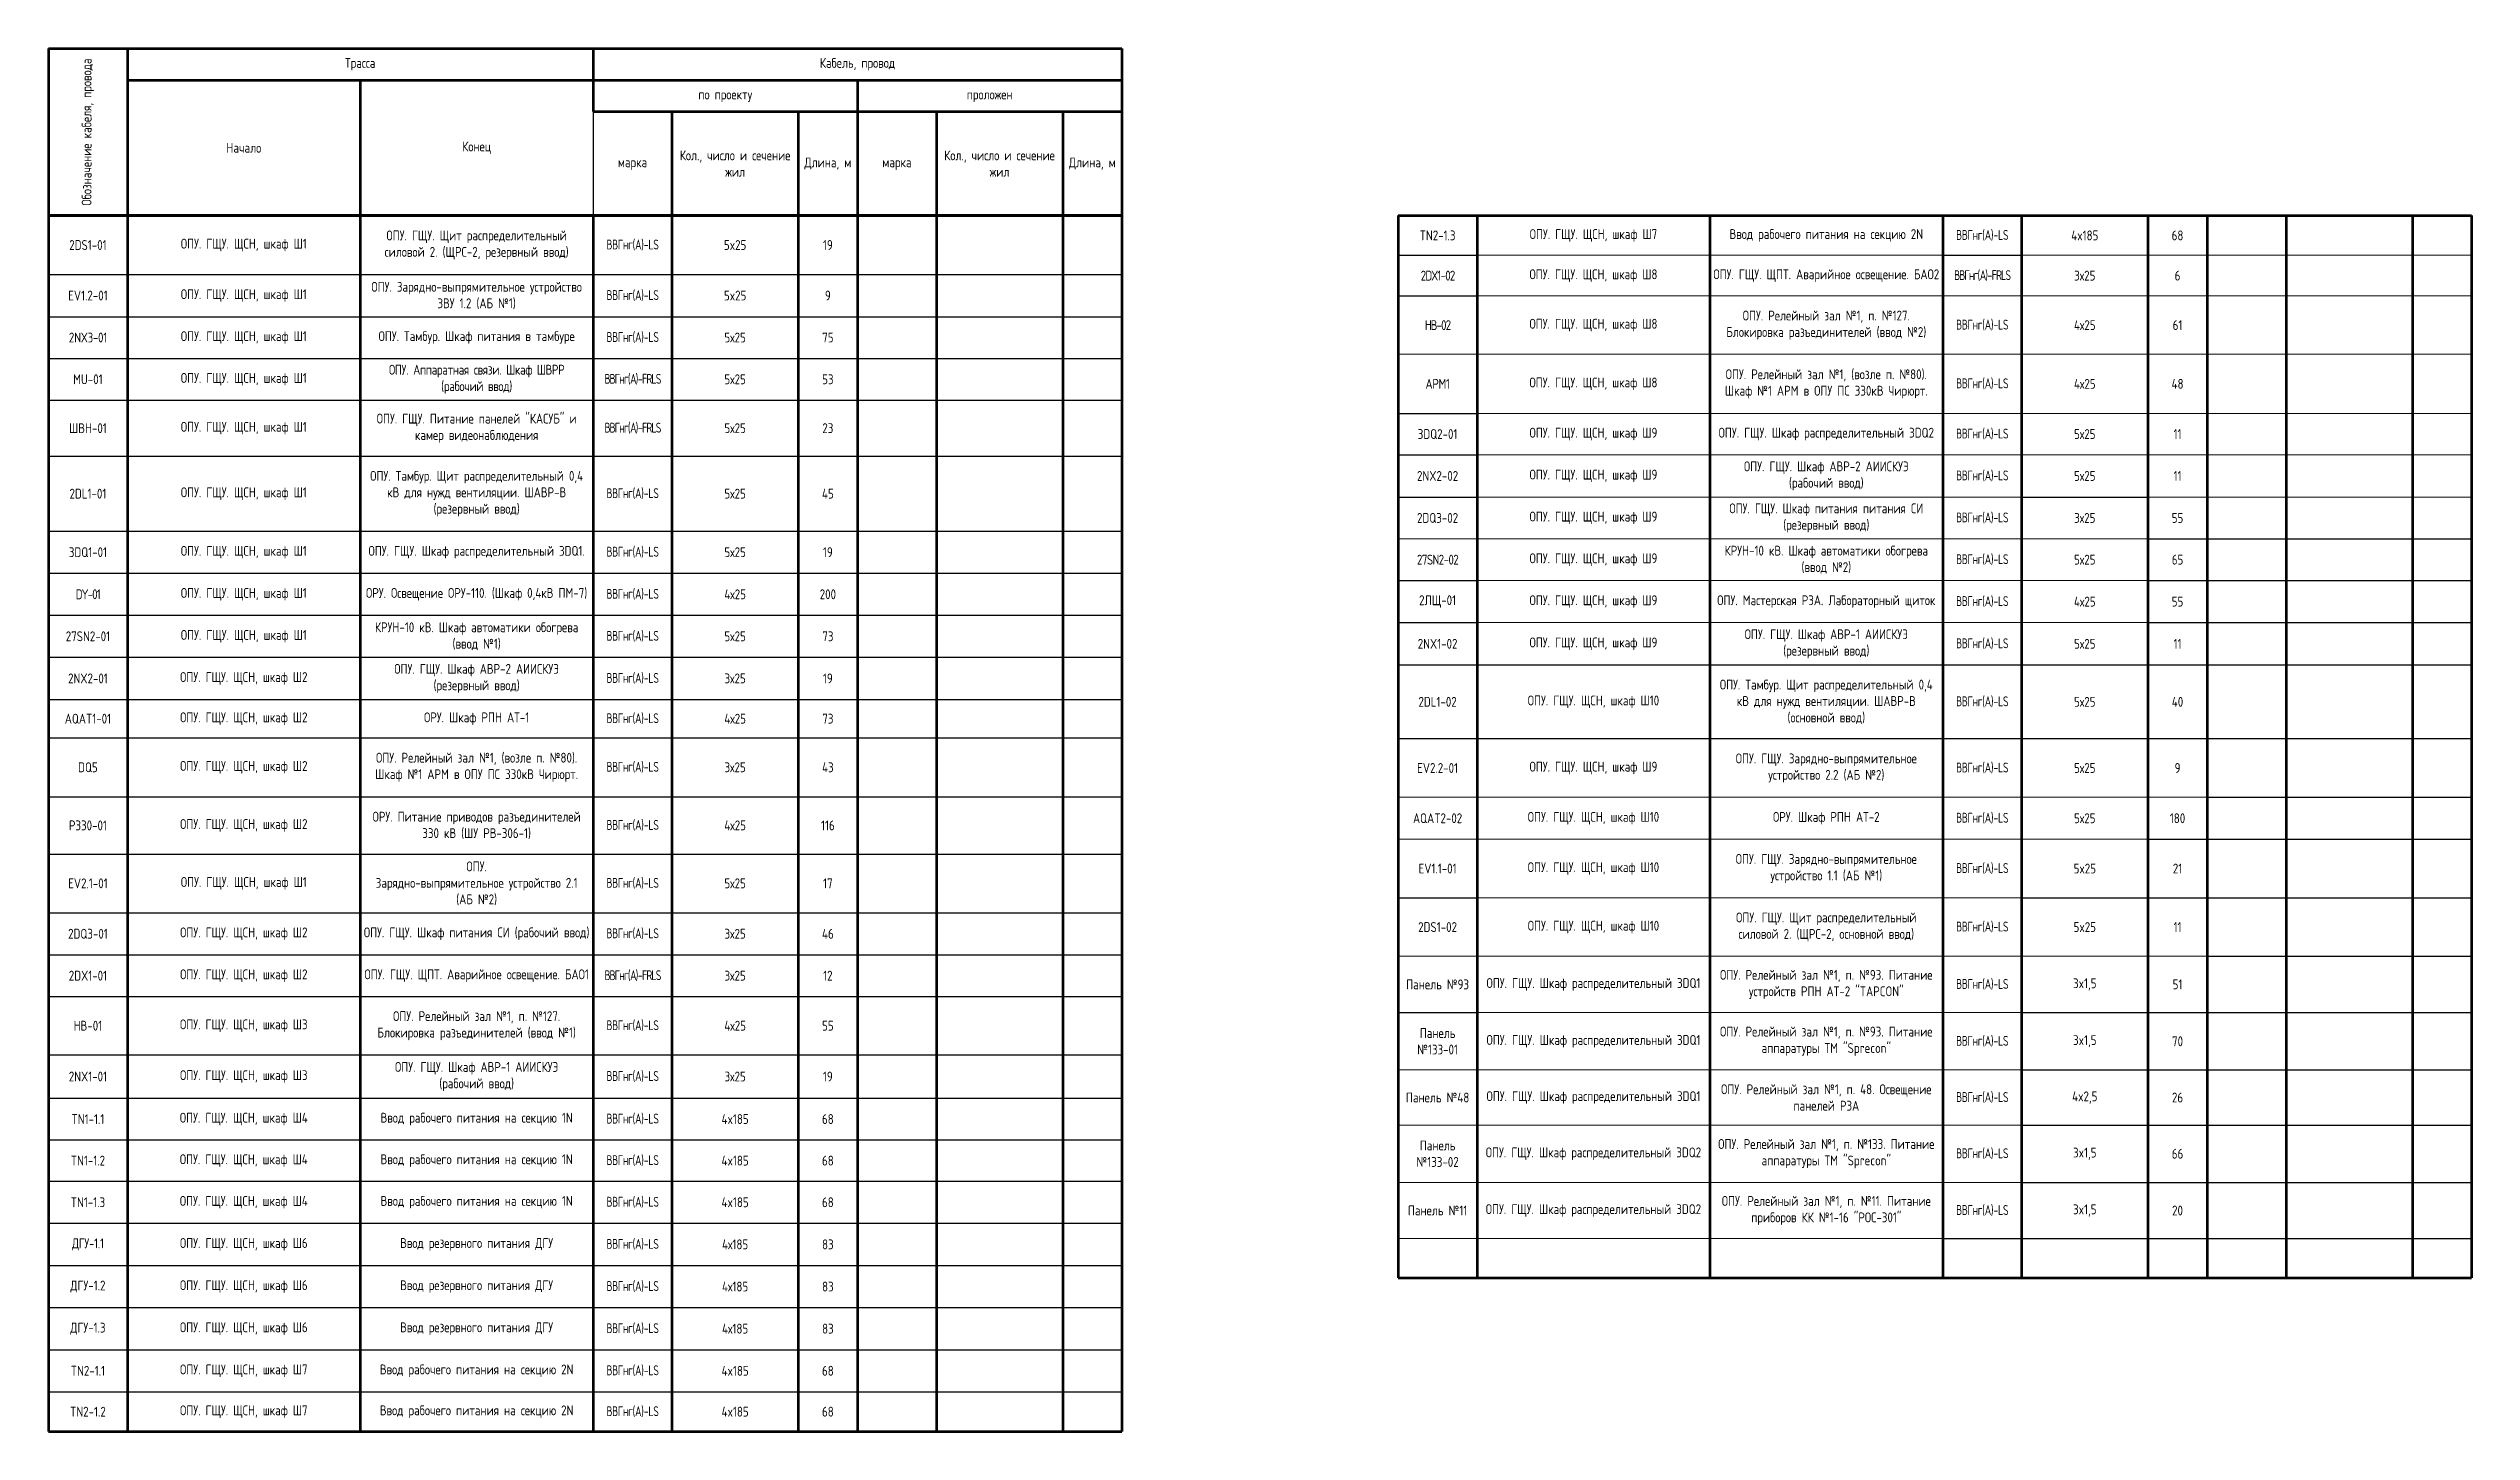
# Model space of a CAD drawing. Header units: millimetres. Extents: x 1681 to 4624, y 1418 to 1792.
# Drawn here: x 4010 to 4624, y 1418 to 1768 of the extents above; entities that cross this region are included whole.
import ezdxf

# ---------------------------------------------------------------- set-up
doc = ezdxf.new("R2010")
doc.units = ezdxf.units.MM
doc.styles.add('ГОСТ 2.304', font='CS_Gost2304.shx')

msp = doc.modelspace()

# ---------------------------------------------------------------- texts
at = {"ltscale": 100, "insert": (4020.23, 1746.89), "char_height": 2.5, "width": 42.3033, "attachment_point": 5, "rotation": 90, "style": 'ГОСТ 2.304'}
msp.add_mtext('Обозначение кабеля, провода', dxfattribs=at)
at = {"ltscale": 100, "char_height": 2.5, "attachment_point": 5, "style": 'ГОСТ 2.304'}
for s, insert, width in [('Трасса', (4089.23, 1764.06), 117.97), ('Кабель, провод', (4215.23, 1764.06), 133.97), ('по проекту', (4181.73, 1756.06), 66.97), ('проложен', (4248.73, 1756.06), 66.97), ('Начало', (4059.73, 1742.89), 58.97), ('Конец', (4118.73, 1742.89), 58.97), ('марка', (4158.23, 1738.89), 19.97), ('Кол., число и сечение жил', (4184.23, 1738.89), 31.97), ('Длина, м', (4207.73, 1738.89), 14.97), ('марка', (4225.23, 1738.89), 19.97), ('Кол., число и сечение жил', (4251.23, 1738.89), 31.97), ('Длина, м', (4274.73, 1738.89), 14.97), ('2DS1-01', (4020.23, 1718.27), 17), ('ОПУ. ГЩУ. ЩСН, шкаф Ш1', (4059.73, 1718.27), 56), ('ОПУ. ГЩУ. Щит распределительный силовой 2. (ЩРС-2, резервный ввод)', (4118.73, 1718.27), 56), ('\\W0.9;\\T0.95;ВВГнг(A)-LS', (4158.23, 1718.27), 17), ('5x25', (4184.23, 1718.27), 29), ('19', (4207.73, 1718.27), 12), ('TN2-1.3', (4362.23, 1720.7), 17), ('ОПУ. ГЩУ. ЩСН, шкаф Ш7', (4401.73, 1720.7), 56), ('Ввод рабочего питания на секцию 2N', (4460.73, 1720.7), 56), ('\\W0.9;\\T0.95;ВВГнг(A)-LS', (4500.23, 1720.7), 17), ('4x185', (4526.23, 1720.7), 29), ('68', (4549.73, 1720.7), 12), ('ОПУ. ГЩУ. ЩСН, шкаф Ш1', (4059.73, 1705.47), 56), ('ОПУ. Зарядно-выпрямительное устройство ЗВУ 1.2 (АБ №1)', (4118.73, 1705.47), 56), ('\\W0.9;\\T0.95;ВВГнг(A)-LS', (4158.23, 1705.47), 17), ('\\T0.8;2DX1-02', (4362.23, 1710.52), 17), ('ОПУ. ГЩУ. ЩСН, шкаф Ш8', (4401.73, 1710.52), 56), ('ОПУ. ГЩУ. ЩПТ. Аварийное освещение. БАО2', (4460.73, 1710.52), 56), ('\\W0.9;\\T0.75;ВВГнг(А)-FRLS', (4500.23, 1710.52), 17), ('3х25', (4526.23, 1710.52), 29), ('6', (4549.73, 1710.52), 12), ('EV1.2-01', (4020.23, 1705.47), 17), ('5x25', (4184.23, 1705.47), 29), ('9', (4207.73, 1705.47), 12), ('ОПУ. Релейный зал №1, п. №127. Блокировка разъединителей (ввод №2)', (4460.73, 1697.98), 56), ('2{\\T0.95;NX3-01}', (4020.23, 1694.84), 17), ('ОПУ. ГЩУ. ЩСН, шкаф Ш1', (4059.73, 1694.84), 56), ('ОПУ. Тамбур. Шкаф питания в тамбуре\\P', (4118.73, 1694.84), 56), ('\\W0.9;\\T0.95;ВВГнг(A)-LS', (4158.23, 1694.84), 17), ('5х25', (4184.23, 1694.84), 29), ('75', (4207.73, 1694.84), 12), ('\\T0.8;HB-02', (4362.23, 1697.98), 17), ('ОПУ. ГЩУ. ЩСН, шкаф Ш8', (4401.73, 1697.98), 56), ('\\W0.9;\\T0.95;ВВГнг(A)-LS', (4500.23, 1697.98), 17), ('4х25', (4526.23, 1697.98), 29), ('61', (4549.73, 1697.98), 12), ('MU-01', (4020.23, 1684.26), 17), ('ОПУ. ГЩУ. ЩСН, шкаф Ш1', (4059.73, 1684.26), 56), ('\\T0.95;ОПУ. Аппаратная связи. Шкаф ШВРР (рабочий ввод)', (4118.73, 1684.26), 56), ('\\W0.9;\\T0.75;ВВГнг(А)-FRLS', (4158.23, 1684.26), 17), ('5х25', (4184.23, 1684.26), 29), ('53', (4207.73, 1684.26), 12), ('\\T0.95;АРМ1\\P', (4362.23, 1683.11), 17), ('ОПУ. ГЩУ. ЩСН, шкаф Ш8', (4401.73, 1683.11), 56), ('ОПУ. Релейный зал №1, (возле п. №80). Шкаф №1 АРМ в ОПУ ПС 330кВ Чирюрт.', (4460.73, 1683.11), 56), ('\\W0.9;\\T0.95;ВВГнг(A)-LS', (4500.23, 1683.11), 17), ('4х25', (4526.23, 1683.11), 29), ('48', (4549.73, 1683.11), 12), ('ШВН-01\\P', (4020.23, 1671.88), 17), ('ОПУ. ГЩУ. ЩСН, шкаф Ш1', (4059.73, 1671.88), 56), ('ОПУ. ГЩУ. Питание панелей "КАСУБ" и камер видеонаблюдения ', (4118.73, 1671.88), 56), ('\\W0.9;\\T0.75;ВВГнг(А)-FRLS', (4158.23, 1671.88), 17), ('5х25', (4184.23, 1671.88), 29), ('23', (4207.73, 1671.88), 12), ('3DQ2-01', (4362.23, 1670.39), 17), ('ОПУ. ГЩУ. ЩСН, шкаф Ш9', (4401.73, 1670.39), 56), ('ОПУ. ГЩУ. Шкаф распределительный 3DQ2', (4460.73, 1670.39), 56), ('\\W0.9;\\T0.95;ВВГнг(A)-LS', (4500.23, 1670.39), 17), ('5х25', (4526.23, 1670.39), 29), ('11', (4549.73, 1670.39), 12), ('ОПУ. Тамбур. Щит распределительный 0,4 кВ для нужд вентиляции. ШАВР-В ^J(резервный ввод)', (4118.73, 1655.29), 56), ('2NX2-02', (4362.23, 1659.78), 17), ('ОПУ. ГЩУ. ЩСН, шкаф Ш9', (4401.73, 1659.78), 56), ('ОПУ. ГЩУ. Шкаф АВР-2 АИИСКУЭ \\P(рабочий ввод)', (4460.73, 1659.78), 56), ('\\W0.9;\\T0.95;ВВГнг(A)-LS', (4500.23, 1659.78), 17), ('5х25', (4526.23, 1659.78), 29), ('11', (4549.73, 1659.78), 12), ('2DL1-01', (4020.23, 1655.29), 17), ('ОПУ. ГЩУ. ЩСН, шкаф Ш1', (4059.73, 1655.29), 56), ('\\W0.9;\\T0.95;ВВГнг(A)-LS', (4158.23, 1655.29), 17), ('5х25', (4184.23, 1655.29), 29), ('45', (4207.73, 1655.29), 12), ('ОПУ. ГЩУ. Шкаф питания питания СИ (резервный ввод)', (4460.73, 1649.14), 56), ('2DQ3-02', (4362.23, 1649.14), 17), ('ОПУ. ГЩУ. ЩСН, шкаф Ш9', (4401.73, 1649.14), 56), ('\\W0.9;\\T0.95;ВВГнг(A)-LS', (4500.23, 1649.14), 17), ('3х25', (4526.23, 1649.14), 29), ('55', (4549.73, 1649.14), 12), ('3DQ1-01', (4020.23, 1640.46), 17), ('ОПУ. ГЩУ. ЩСН, шкаф Ш1', (4059.73, 1640.46), 56), ('ОПУ. ГЩУ. Шкаф распределительный 3DQ1.', (4118.73, 1640.46), 56), ('\\W0.9;\\T0.95;ВВГнг(A)-LS', (4158.23, 1640.46), 17), ('5х25', (4184.23, 1640.46), 29), ('19', (4207.73, 1640.46), 12), ('\\T0.9;27SN2-02', (4362.23, 1638.57), 17), ('ОПУ. ГЩУ. ЩСН, шкаф Ш9', (4401.73, 1638.57), 56), ('КРУН-10 кВ. Шкаф автоматики обогрева (ввод №2)', (4460.73, 1638.57), 56), ('\\W0.9;\\T0.95;ВВГнг(A)-LS', (4500.23, 1638.57), 17), ('5х25', (4526.23, 1638.57), 29), ('65', (4549.73, 1638.57), 12), ('\\T0.85;DY-01', (4020.23, 1629.8), 17), ('ОПУ. ГЩУ. ЩСН, шкаф Ш1', (4059.73, 1629.8), 56), ('ОРУ. Освещение ОРУ-110. (Шкаф 0,4кВ ПМ-7)', (4118.73, 1629.8), 56), ('\\W0.9;\\T0.95;ВВГнг(A)-LS', (4158.23, 1629.8), 17), ('4х25', (4184.23, 1629.8), 29), ('200', (4207.73, 1629.8), 12), ('2ЛЩ-01', (4362.23, 1627.95), 17), ('ОПУ. ГЩУ. ЩСН, шкаф Ш9', (4401.73, 1627.95), 56), ('ОПУ. Мастерская РЗА. Лабораторный щиток', (4460.73, 1627.95), 56), ('\\W0.9;\\T0.95;ВВГнг(A)-LS', (4500.23, 1627.95), 17), ('4х25', (4526.23, 1627.95), 29), ('55', (4549.73, 1627.95), 12), ('КРУН-10 кВ. Шкаф автоматики обогрева (ввод №1)', (4118.73, 1619.16), 56), ('27SN2-01', (4020.23, 1619.16), 17), ('ОПУ. ГЩУ. ЩСН, шкаф Ш1', (4059.73, 1619.16), 56), ('\\W0.9;\\T0.95;ВВГнг(A)-LS', (4158.23, 1619.16), 17), ('5х25', (4184.23, 1619.16), 29), ('73', (4207.73, 1619.16), 12), ('2NX1-02', (4362.23, 1617.26), 17), ('ОПУ. ГЩУ. ЩСН, шкаф Ш9', (4401.73, 1617.26), 56), ('ОПУ. ГЩУ. Шкаф АВР-1 АИИСКУЭ \\P(резервный ввод)', (4460.73, 1617.26), 56), ('\\W0.9;\\T0.95;ВВГнг(A)-LS', (4500.23, 1617.26), 17), ('5х25', (4526.23, 1617.26), 29), ('11', (4549.73, 1617.26), 12), ('2NX2-01', (4020.23, 1608.49), 17), ('ОПУ. ГЩУ. ЩСН, шкаф Ш2', (4059.73, 1608.49), 56), ('ОПУ. ГЩУ. Шкаф АВР-2 АИИСКУЭ (резервный ввод)', (4118.73, 1608.49), 56), ('\\W0.9;\\T0.95;ВВГнг(A)-LS', (4158.23, 1608.49), 17), ('3х25', (4184.23, 1608.49), 29), ('19', (4207.73, 1608.49), 12), ('2DL1-02', (4362.23, 1602.56), 17), ('ОПУ. ГЩУ. ЩСН, шкаф Ш10', (4401.73, 1602.56), 56), ('ОПУ. Тамбур. Щит распределительный 0,4 кВ для нужд вентиляции. ШАВР-В ^J(основной ввод)', (4460.73, 1602.56), 56), ('\\W0.9;\\T0.95;ВВГнг(A)-LS', (4500.23, 1602.56), 17), ('5х25', (4526.23, 1602.56), 29), ('40', (4549.73, 1602.56), 12), ('AQAT1-01', (4020.23, 1598.29), 17), ('ОПУ. ГЩУ. ЩСН, шкаф Ш2', (4059.73, 1598.29), 56), ('ОРУ. Шкаф РПН АТ-1', (4118.73, 1598.29), 56), ('\\W0.9;\\T0.95;ВВГнг(A)-LS', (4158.23, 1598.29), 17), ('4х25', (4184.23, 1598.29), 29), ('73', (4207.73, 1598.29), 12), ('DQ5', (4020.23, 1585.98), 17), ('ОПУ. ГЩУ. ЩСН, шкаф Ш2', (4059.73, 1585.98), 56), ('ОПУ. Релейный зал №1, (возле п. №80). Шкаф №1 АРМ в ОПУ ПС 330кВ Чирюрт.', (4118.73, 1585.98), 56), ('\\W0.9;\\T0.95;ВВГнг(A)-LS', (4158.23, 1585.98), 17), ('3х25', (4184.23, 1585.98), 29), ('43', (4207.73, 1585.98), 12), ('EV2.2-01', (4362.23, 1585.8), 17), ('ОПУ. ГЩУ. ЩСН, шкаф Ш9', (4401.73, 1585.8), 56), ('ОПУ. ГЩУ. Зарядно-выпрямительное устройство 2.2 (АБ №2)', (4460.73, 1585.8), 56), ('\\W0.9;\\T0.95;ВВГнг(A)-LS', (4500.23, 1585.8), 17), ('5х25', (4526.23, 1585.8), 29), ('9', (4549.73, 1585.8), 12), ('Р330-01', (4020.23, 1571.26), 17), ('ОПУ. ГЩУ. ЩСН, шкаф Ш2', (4059.73, 1571.26), 56), ('ОРУ. Питание приводов разъединителей\\P330 кВ (ШУ РВ-306-1)', (4118.73, 1571.26), 56), ('\\W0.9;\\T0.95;ВВГнг(A)-LS', (4158.23, 1571.26), 17), ('4х25', (4184.23, 1571.26), 29), ('116', (4207.73, 1571.26), 12), ('AQAT2-02', (4362.23, 1573.07), 17), ('ОПУ. ГЩУ. ЩСН, шкаф Ш10', (4401.73, 1573.07), 56), ('ОРУ. Шкаф РПН АТ-2 ', (4460.73, 1573.07), 56), ('\\W0.9;\\T0.95;ВВГнг(A)-LS', (4500.23, 1573.07), 17), ('5х25', (4526.23, 1573.07), 29), ('180', (4549.73, 1573.07), 12), ('ОПУ.\\PЗарядно-выпрямительное устройство 2.1 (АБ №2)', (4118.73, 1556.58), 56), ('EV1.1-01', (4362.23, 1560.33), 17), ('ОПУ. ГЩУ. ЩСН, шкаф Ш10', (4401.73, 1560.33), 56), ('ОПУ. ГЩУ. Зарядно-выпрямительное устройство 1.1 (АБ №1)', (4460.73, 1560.33), 56), ('\\W0.9;\\T0.95;ВВГнг(A)-LS', (4500.23, 1560.33), 17), ('5x25', (4526.23, 1560.33), 29), ('21', (4549.73, 1560.33), 12), ('EV2.1-01', (4020.23, 1556.58), 17), ('ОПУ. ГЩУ. ЩСН, шкаф Ш1', (4059.73, 1556.58), 56), ('\\W0.9;\\T0.95;ВВГнг(A)-LS', (4158.23, 1556.58), 17), ('5х25', (4184.23, 1556.58), 29), ('17', (4207.73, 1556.58), 12), ('ОПУ. ГЩУ. Щит распределительный силовой 2. (ЩРС-2, основной ввод)', (4460.73, 1545.51), 56), ('2DQ3-01', (4020.23, 1543.81), 17), ('ОПУ. ГЩУ. ЩСН, шкаф Ш2', (4059.73, 1543.81), 56), ('ОПУ. ГЩУ. Шкаф питания СИ (рабочий ввод)', (4118.73, 1543.81), 56), ('\\W0.9;\\T0.95;ВВГнг(A)-LS', (4158.23, 1543.81), 17), ('3х25', (4184.23, 1543.81), 29), ('46', (4207.73, 1543.81), 12), ('2DS1-02', (4362.23, 1545.51), 17), ('ОПУ. ГЩУ. ЩСН, шкаф Ш10', (4401.73, 1545.51), 56), ('\\W0.9;\\T0.95;ВВГнг(A)-LS', (4500.23, 1545.51), 17), ('5x25', (4526.23, 1545.51), 29), ('11', (4549.73, 1545.51), 12), ('2DX1-01', (4020.23, 1533.19), 17), ('ОПУ. ГЩУ. ЩСН, шкаф Ш2', (4059.73, 1533.19), 56), ('ОПУ. ГЩУ. ЩПТ. Аварийное освещение. БАО1', (4118.73, 1533.19), 56), ('\\W0.9;\\T0.75;ВВГнг(А)-FRLS', (4158.23, 1533.19), 17), ('3х25', (4184.23, 1533.19), 29), ('12', (4207.73, 1533.19), 12), ('Панель №93', (4362.23, 1530.98), 17), ('ОПУ. ГЩУ. Шкаф распределительный 3DQ1', (4401.73, 1530.98), 56), ('ОПУ. Релейный зал №1, п. №93{\\C256;. Питание устройств РПН АТ-2 "TAPCON" }', (4460.73, 1530.98), 56), ('\\W0.9;\\T0.95;ВВГнг(A)-LS', (4500.23, 1530.98), 17), ('3x1,5', (4526.23, 1530.98), 29), ('51', (4549.73, 1530.98), 12), ('ОПУ. Релейный зал №1, п. №127. Блокировка разъединителей (ввод №1)', (4118.73, 1520.52), 56), ('HB-01', (4020.23, 1520.52), 17), ('ОПУ. ГЩУ. ЩСН, шкаф Ш3', (4059.73, 1520.52), 56), ('\\W0.9;\\T0.95;ВВГнг(A)-LS', (4158.23, 1520.52), 17), ('4х25', (4184.23, 1520.52), 29), ('55', (4207.73, 1520.52), 12), ('Панель №133-01', (4362.23, 1516.57), 17), ('ОПУ. ГЩУ. Шкаф распределительный 3DQ1', (4401.73, 1516.57), 56), ('ОПУ. Релейный зал №1, п. №93{\\C256;. Питание аппаратуры ТМ "Sprecon" }', (4460.73, 1516.57), 56), ('\\W0.9;\\T0.95;ВВГнг(A)-LS', (4500.23, 1516.57), 17), ('3x1,5', (4526.23, 1516.57), 29), ('70', (4549.73, 1516.57), 12), ('ОПУ. ГЩУ. Шкаф АВР-1 АИИСКУЭ \\P(рабочий ввод)', (4118.73, 1507.65), 56), ('2NX1-01', (4020.23, 1507.65), 17), ('ОПУ. ГЩУ. ЩСН, шкаф Ш3', (4059.73, 1507.65), 56), ('\\W0.9;\\T0.95;ВВГнг(A)-LS', (4158.23, 1507.65), 17), ('3х25', (4184.23, 1507.65), 29), ('19', (4207.73, 1507.65), 12), ('ОПУ. Релейный зал №1, п. 48. Освещение панелей РЗА', (4460.73, 1502.33), 56), ('ОПУ. ГЩУ. ЩСН, шкаф Ш4', (4059.73, 1496.87), 56), ('Ввод рабочего питания на секцию 1N', (4118.73, 1496.87), 56), ('\\W0.9;\\T0.95;ВВГнг(A)-LS', (4158.23, 1496.87), 17), ('Панель №48', (4362.23, 1502.33), 17), ('ОПУ. ГЩУ. Шкаф распределительный 3DQ1', (4401.73, 1502.33), 56), ('\\W0.9;\\T0.95;ВВГнг(A)-LS', (4500.23, 1502.33), 17), ('4x2,5', (4526.23, 1502.33), 29), ('26', (4549.73, 1502.33), 12), ('TN1-1.1', (4020.23, 1496.87), 17), ('4x185', (4184.23, 1496.87), 29), ('68', (4207.73, 1496.87), 12), ('TN1-1.2', (4020.23, 1486.35), 17), ('ОПУ. ГЩУ. ЩСН, шкаф Ш4', (4059.73, 1486.35), 56), ('Ввод рабочего питания на секцию 1N', (4118.73, 1486.35), 56), ('\\W0.9;\\T0.95;ВВГнг(A)-LS', (4158.23, 1486.35), 17), ('4x185', (4184.23, 1486.35), 29), ('68', (4207.73, 1486.35), 12), ('Панель №133-02', (4362.23, 1488.09), 17), ('ОПУ. ГЩУ. Шкаф распределительный 3DQ2', (4401.73, 1488.09), 56), ('ОПУ. Релейный зал №1, п. №133{\\C256;. Питание аппаратуры ТМ "Sprecon" }', (4460.73, 1488.09), 56), ('\\W0.9;\\T0.95;ВВГнг(A)-LS', (4500.23, 1488.09), 17), ('3x1,5', (4526.23, 1488.09), 29), ('66', (4549.73, 1488.09), 12), ('TN1-1.3', (4020.23, 1475.8), 17), ('ОПУ. ГЩУ. ЩСН, шкаф Ш4', (4059.73, 1475.8), 56), ('Ввод рабочего питания на секцию 1N', (4118.73, 1475.8), 56), ('\\W0.9;\\T0.95;ВВГнг(A)-LS', (4158.23, 1475.8), 17), ('4x185', (4184.23, 1475.8), 29), ('68', (4207.73, 1475.8), 12), ('Панель №11', (4362.23, 1473.71), 17), ('ОПУ. ГЩУ. Шкаф распределительный 3DQ2', (4401.73, 1473.71), 56), ('ОПУ. Релейный зал №1, п. №11{\\C256;. Питание приборов КК №1-16 "РОС-301"\\P}', (4460.73, 1473.71), 56), ('\\W0.9;\\T0.95;ВВГнг(A)-LS', (4500.23, 1473.71), 17), ('3x1,5', (4526.23, 1473.71), 29), ('20', (4549.73, 1473.71), 12), ('\\T0.95;ДГУ-1.1', (4020.23, 1465.13), 17), ('ОПУ. ГЩУ. ЩСН, шкаф Ш6', (4059.73, 1465.13), 56), ('Ввод резервного питания ДГУ', (4118.73, 1465.13), 56), ('\\W0.9;\\T0.95;ВВГнг(A)-LS', (4158.23, 1465.13), 17), ('4х185', (4184.23, 1465.13), 29), ('83', (4207.73, 1465.13), 12), ('ДГУ-1.2', (4020.23, 1454.45), 17), ('ОПУ. ГЩУ. ЩСН, шкаф Ш6', (4059.73, 1454.45), 56), ('Ввод резервного питания ДГУ', (4118.73, 1454.45), 56), ('\\W0.9;\\T0.95;ВВГнг(A)-LS', (4158.23, 1454.45), 17), ('4х185', (4184.23, 1454.45), 29), ('83', (4207.73, 1454.45), 12), ('ДГУ-1.3', (4020.23, 1443.78), 17), ('ОПУ. ГЩУ. ЩСН, шкаф Ш6', (4059.73, 1443.78), 56), ('Ввод резервного питания ДГУ', (4118.73, 1443.78), 56), ('\\W0.9;\\T0.95;ВВГнг(A)-LS', (4158.23, 1443.78), 17), ('4х185', (4184.23, 1443.78), 29), ('83', (4207.73, 1443.78), 12), ('TN2-1.1', (4020.23, 1433.11), 17), ('ОПУ. ГЩУ. ЩСН, шкаф Ш7', (4059.73, 1433.11), 56), ('Ввод рабочего питания на секцию 2N', (4118.73, 1433.11), 56), ('\\W0.9;\\T0.95;ВВГнг(A)-LS', (4158.23, 1433.11), 17), ('4x185', (4184.23, 1433.11), 29), ('68', (4207.73, 1433.11), 12), ('TN2-1.2', (4020.23, 1422.75), 17), ('ОПУ. ГЩУ. ЩСН, шкаф Ш7', (4059.73, 1422.75), 56), ('Ввод рабочего питания на секцию 2N', (4118.73, 1422.75), 56), ('\\W0.9;\\T0.95;ВВГнг(A)-LS', (4158.23, 1422.75), 17), ('4x185', (4184.23, 1422.75), 29), ('68', (4207.73, 1422.75), 12)]:
    msp.add_mtext(s, dxfattribs=dict(at, insert=insert, width=width))

# ---------------------------------------------------------------- linework, layer by layer
at = {"lineweight": 60, "ltscale": 100}
for p, q in [((4010.23, 1768.06), (4010.23, 1725.72)), ((4030.23, 1768.06), (4030.23, 1725.72)), ((4148.23, 1768.06), (4148.23, 1752.06)), ((4282.23, 1768.06), (4282.23, 1725.72)), ((4030.23, 1760.06), (4282.23, 1760.06)), ((4089.23, 1760.06), (4089.23, 1725.72)), ((4215.23, 1760.06), (4215.23, 1725.72)), ((4148.23, 1752.06), (4282.23, 1752.06)), ((4168.23, 1752.06), (4168.23, 1725.72)), ((4200.23, 1752.06), (4200.23, 1725.72)), ((4235.23, 1752.06), (4235.23, 1725.72)), ((4267.23, 1752.06), (4267.23, 1725.72)), ((4010.23, 1725.72), (4010.23, 1417.72)), ((4010.23, 1725.72), (4282.23, 1725.72)), ((4282.23, 1725.72), (4010.23, 1725.72)), ((4030.23, 1725.72), (4030.23, 1417.72)), ((4089.23, 1725.72), (4089.23, 1417.72)), ((4148.23, 1725.72), (4148.23, 1417.72)), ((4168.23, 1725.72), (4168.23, 1417.72)), ((4200.23, 1725.72), (4200.23, 1417.72)), ((4215.23, 1725.72), (4215.23, 1417.72)), ((4235.23, 1725.72), (4235.23, 1417.72)), ((4267.23, 1725.72), (4267.23, 1417.72)), ((4282.23, 1725.72), (4282.23, 1417.72)), ((4352.23, 1725.72), (4624.23, 1725.72)), ((4352.23, 1725.72), (4352.23, 1456.63)), ((4372.23, 1725.72), (4372.23, 1456.63)), ((4431.23, 1725.72), (4431.23, 1456.63)), ((4490.23, 1725.72), (4490.23, 1456.63)), ((4510.23, 1725.72), (4510.23, 1456.63)), ((4542.23, 1725.72), (4542.23, 1456.63)), ((4557.23, 1725.72), (4557.23, 1456.63)), ((4577.23, 1725.72), (4577.23, 1456.63)), ((4609.23, 1725.72), (4609.23, 1456.63)), ((4624.23, 1725.72), (4624.23, 1456.63)), ((4352.23, 1456.63), (4624.23, 1456.63)), ((4010.23, 1417.72), (4282.23, 1417.72))]:
    msp.add_line(p, q, dxfattribs=at)
at = {"ltscale": 100}
for p, q in [((4148.23, 1752.06), (4148.23, 1725.72)), ((4352.23, 1715.67), (4372.23, 1715.67)), ((4490.23, 1715.67), (4510.23, 1715.67)), ((4010.23, 1710.82), (4282.23, 1710.82)), ((4352.23, 1705.37), (4372.23, 1705.37)), ((4010.23, 1700.12), (4282.23, 1700.12)), ((4010.23, 1689.56), (4282.23, 1689.56)), ((4010.23, 1678.95), (4282.23, 1678.95)), ((4352.23, 1675.63), (4372.23, 1675.63)), ((4010.23, 1664.81), (4282.23, 1664.81)), ((4352.23, 1665.15), (4372.23, 1665.15)), ((4352.23, 1654.41), (4372.23, 1654.41)), ((4510.23, 1654.41), (4542.23, 1654.41)), ((4010.23, 1645.78), (4282.23, 1645.78)), ((4542.23, 1643.87), (4624.23, 1643.87)), ((4010.23, 1635.14), (4282.23, 1635.14)), ((4352.23, 1633.27), (4372.23, 1633.27)), ((4542.23, 1633.27), (4624.23, 1633.27)), ((4010.23, 1624.47), (4282.23, 1624.47)), ((4352.23, 1622.62), (4372.23, 1622.62)), ((4542.23, 1622.62), (4624.23, 1622.62)), ((4010.23, 1613.86), (4282.23, 1613.86)), ((4352.23, 1611.89), (4624.23, 1611.89)), ((4010.23, 1603.13), (4282.23, 1603.13)), ((4010.23, 1593.46), (4282.23, 1593.46)), ((4352.23, 1593.23), (4624.23, 1593.23)), ((4010.23, 1578.5), (4282.23, 1578.5)), ((4557.23, 1578.37), (4624.23, 1578.37)), ((4542.23, 1567.76), (4624.23, 1567.76)), ((4010.23, 1564.01), (4282.23, 1564.01)), ((4010.23, 1549.15), (4282.23, 1549.15)), ((4352.23, 1552.9), (4372.23, 1552.9)), ((4510.23, 1552.9), (4624.23, 1552.9)), ((4010.23, 1538.48), (4282.23, 1538.48)), ((4557.23, 1538.12), (4624.23, 1538.12)), ((4010.23, 1527.91), (4282.23, 1527.91)), ((4352.23, 1523.84), (4372.23, 1523.84)), ((4510.23, 1523.84), (4624.23, 1523.84)), ((4010.23, 1513.13), (4282.23, 1513.13)), ((4510.23, 1509.31), (4624.23, 1509.31)), ((4010.23, 1502.17), (4282.23, 1502.17)), ((4510.23, 1495.36), (4624.23, 1495.36)), ((4010.23, 1491.57), (4282.23, 1491.57)), ((4010.23, 1481.13), (4282.23, 1481.13)), ((4510.23, 1480.83), (4624.23, 1480.83)), ((4010.23, 1470.46), (4282.23, 1470.46)), ((4490.23, 1466.59), (4624.23, 1466.59)), ((4010.23, 1459.79), (4282.23, 1459.79)), ((4010.23, 1449.12), (4282.23, 1449.12)), ((4010.23, 1438.45), (4282.23, 1438.45)), ((4010.23, 1427.78), (4282.23, 1427.78))]:
    msp.add_line(p, q, dxfattribs=at)
at = {"lineweight": 0, "ltscale": 100}
for p, q in [((4372.23, 1715.67), (4490.23, 1715.67)), ((4510.23, 1715.67), (4624.23, 1715.67)), ((4372.23, 1705.37), (4624.23, 1705.37)), ((4352.23, 1690.59), (4624.23, 1690.59)), ((4372.23, 1675.63), (4624.23, 1675.63)), ((4372.23, 1665.15), (4624.23, 1665.15)), ((4372.23, 1654.41), (4510.23, 1654.41)), ((4542.23, 1654.41), (4624.23, 1654.41)), ((4352.23, 1643.87), (4542.23, 1643.87)), ((4372.23, 1633.27), (4542.23, 1633.27)), ((4372.23, 1622.62), (4542.23, 1622.62)), ((4352.23, 1578.37), (4557.23, 1578.37)), ((4352.23, 1567.76), (4542.23, 1567.76)), ((4372.23, 1552.9), (4510.23, 1552.9)), ((4352.23, 1538.12), (4557.23, 1538.12)), ((4372.23, 1523.84), (4510.23, 1523.84)), ((4352.23, 1509.31), (4510.23, 1509.31)), ((4352.23, 1495.36), (4510.23, 1495.36)), ((4352.23, 1480.83), (4510.23, 1480.83)), ((4352.23, 1466.59), (4490.23, 1466.59))]:
    msp.add_line(p, q, dxfattribs=at)
at = {"lineweight": 60, "ltscale": 100}
msp.add_lwpolyline([(4010.23, 1768.06), (4282.23, 1768.06)], dxfattribs=at)

msp.set_redraw_order([(e.dxf.handle, doc.entitydb.next_handle()) for e in msp.query("TEXT MTEXT ATTDEF DIMENSION ARC_DIMENSION")])  # texts and dimensions are drawn at this point

doc.saveas('drawing.dxf')
